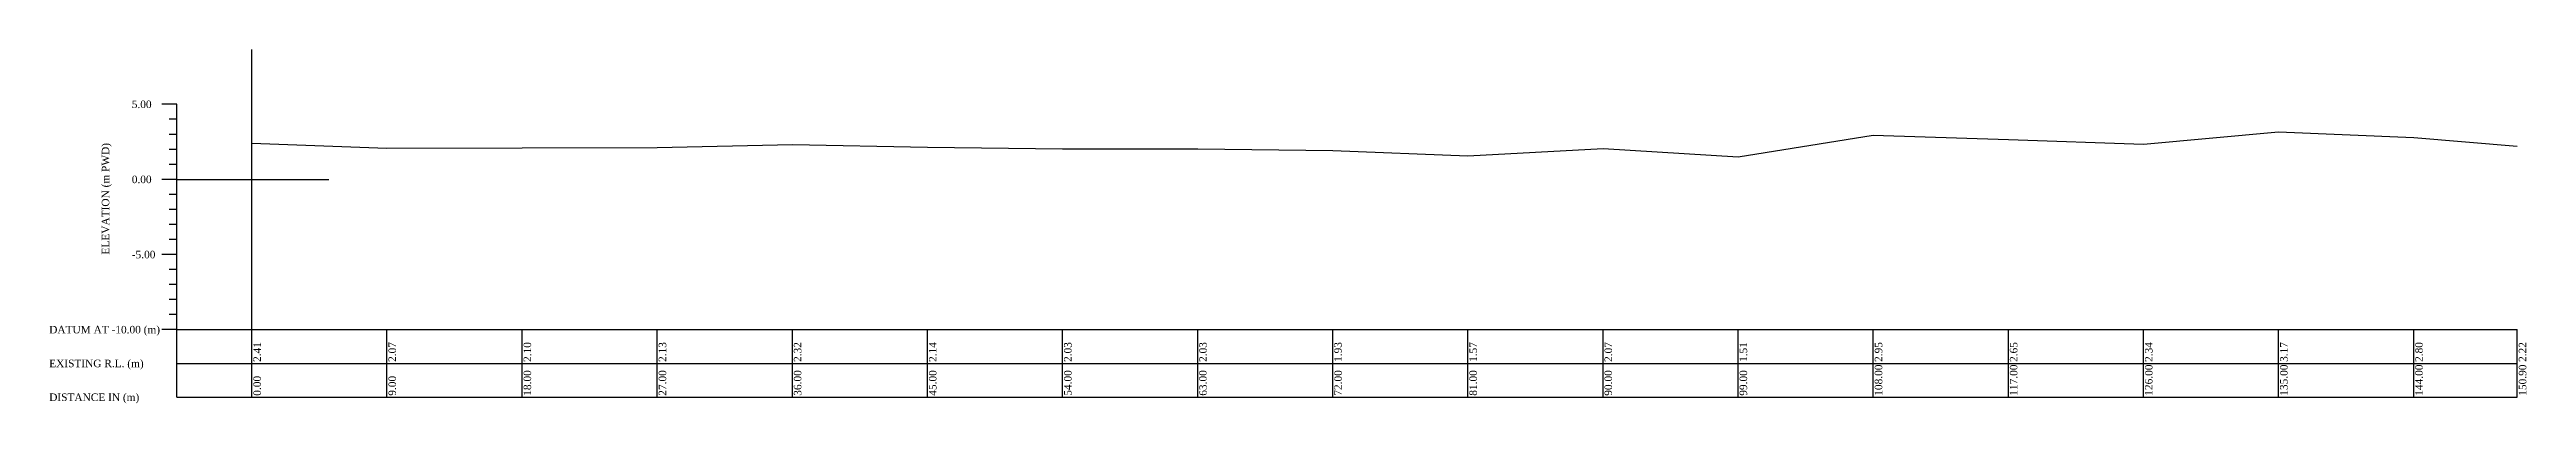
# Model space of a CAD drawing. Header units: metres. Extents: x -148477 to 168932, y -55673 to -2736.
# Drawn here: x -63464.4 to -63299.4, y -21275.1 to -21251.6 of the extents above; entities that cross this region are included whole.
import ezdxf

# ---------------------------------------------------------------- set-up
doc = ezdxf.new("R2010")
doc.units = ezdxf.units.M
doc.styles.add('liza', font='times.ttf', dxfattribs={"height": 2})

msp = doc.modelspace()

# ---------------------------------------------------------------- texts
at = {"color": 6, "linetype": 'Continuous', "lineweight": -3, "ltscale": 0.5, "char_height": 0.5, "attachment_point": 1, "style": 'liza'}
for s, insert, width in [('5.00', (-63458.9322, -21254.9814), 2), ('0.00', (-63458.9322, -21259.9814), 2), ('-5.00', (-63458.9322, -21264.9814), 2), ('DATUM AT -10.00 (m)', (-63464.4322, -21269.9814), 7.5), ('EXISTING R.L. (m)', (-63464.4322, -21272.2314), 7.5), ('DISTANCE IN (m)', (-63464.4322, -21274.4814), 7.5)]:
    msp.add_mtext(s, dxfattribs=dict(at, insert=insert, width=width))
at = {"color": 6, "linetype": 'Continuous', "lineweight": -3, "ltscale": 0.5, "char_height": 0.5, "attachment_point": 1, "rotation": 90, "style": 'liza'}
for s, insert, width in [('ELEVATION (m PWD)', (-63460.9322, -21265.2314), 10), ('2.41', (-63450.8322, -21272.3814), 2.15), ('2.07', (-63441.8322, -21272.3814), 2.15), ('2.10', (-63432.8322, -21272.3814), 2.15), ('2.13', (-63423.8322, -21272.3814), 2.15), ('2.32', (-63414.8322, -21272.3814), 2.15), ('2.14', (-63405.8322, -21272.3814), 2.15), ('2.03', (-63396.8322, -21272.3814), 2.15), ('2.03', (-63387.8322, -21272.3814), 2.15), ('1.93', (-63378.8322, -21272.3814), 2.15), ('1.57', (-63369.8322, -21272.3814), 2.15), ('2.07', (-63360.8322, -21272.3814), 2.15), ('1.51', (-63351.8322, -21272.3814), 2.15), ('2.95', (-63342.8322, -21272.3814), 2.15), ('2.65', (-63333.8322, -21272.3814), 2.15), ('2.34', (-63324.8322, -21272.3814), 2.15), ('3.17', (-63315.8322, -21272.3814), 2.15), ('2.80', (-63306.8322, -21272.3814), 2.15), ('2.22', (-63299.9322, -21272.3814), 2.15), ('0.00', (-63450.8322, -21274.6314), 2.15), ('9.00', (-63441.8322, -21274.6314), 2.15), ('18.00', (-63432.8322, -21274.6314), 2.15), ('27.00', (-63423.8322, -21274.6314), 2.15), ('36.00', (-63414.8322, -21274.6314), 2.15), ('45.00', (-63405.8322, -21274.6314), 2.15), ('54.00', (-63396.8322, -21274.6314), 2.15), ('63.00', (-63387.8322, -21274.6314), 2.15), ('72.00', (-63378.8322, -21274.6314), 2.15), ('81.00', (-63369.8322, -21274.6314), 2.15), ('90.00', (-63360.8322, -21274.6314), 2.15), ('99.00', (-63351.8322, -21274.6314), 2.15), ('108.00', (-63342.8322, -21274.6314), 2.15), ('117.00', (-63333.8322, -21274.6314), 2.15), ('126.00', (-63324.8322, -21274.6314), 2.15), ('135.00', (-63315.8322, -21274.6314), 2.15), ('144.00', (-63306.8322, -21274.6314), 2.15), ('150.90', (-63299.9322, -21274.6314), 2.15)]:
    msp.add_mtext(s, dxfattribs=dict(at, insert=insert, width=width))

# ---------------------------------------------------------------- linework, layer by layer
at = {"color": 6, "linetype": 'Continuous', "lineweight": -3, "ltscale": 0.5}
for p, q in [((-63450.9322, -21270.2314), (-63450.9322, -21251.5881)), ((-63455.9322, -21255.2314), (-63456.9322, -21255.2314)), ((-63455.9322, -21274.7314), (-63455.9322, -21255.2314)), ((-63455.9322, -21256.2314), (-63456.4322, -21256.2314)), ((-63455.9322, -21257.2314), (-63456.4322, -21257.2314)), ((-63455.9322, -21258.2314), (-63456.4322, -21258.2314)), ((-63455.9322, -21260.2314), (-63456.9322, -21260.2314)), ((-63455.9322, -21259.2314), (-63456.4322, -21259.2314)), ((-63455.9322, -21260.2314), (-63445.8105, -21260.2314)), ((-63455.9322, -21261.2314), (-63456.4322, -21261.2314)), ((-63455.9322, -21262.2314), (-63456.4322, -21262.2314)), ((-63455.9322, -21263.2314), (-63456.4322, -21263.2314)), ((-63455.9322, -21265.2314), (-63456.9322, -21265.2314)), ((-63455.9322, -21264.2314), (-63456.4322, -21264.2314)), ((-63455.9322, -21266.2314), (-63456.4322, -21266.2314)), ((-63455.9322, -21267.2314), (-63456.4322, -21267.2314)), ((-63455.9322, -21268.2314), (-63456.4322, -21268.2314)), ((-63455.9322, -21270.2314), (-63456.9322, -21270.2314)), ((-63455.9322, -21269.2314), (-63456.4322, -21269.2314)), ((-63455.9322, -21270.2314), (-63300.0322, -21270.2314)), ((-63450.9322, -21274.7314), (-63450.9322, -21270.2314)), ((-63441.9322, -21274.7314), (-63441.9322, -21270.2314)), ((-63432.9322, -21274.7314), (-63432.9322, -21270.2314)), ((-63423.9322, -21274.7314), (-63423.9322, -21270.2314)), ((-63414.9322, -21274.7314), (-63414.9322, -21270.2314)), ((-63405.9322, -21274.7314), (-63405.9322, -21270.2314)), ((-63396.9322, -21274.7314), (-63396.9322, -21270.2314)), ((-63387.9322, -21274.7314), (-63387.9322, -21270.2314)), ((-63378.9322, -21274.7314), (-63378.9322, -21270.2314)), ((-63369.9322, -21274.7314), (-63369.9322, -21270.2314)), ((-63360.9322, -21274.7314), (-63360.9322, -21270.2314)), ((-63351.9322, -21274.7314), (-63351.9322, -21270.2314)), ((-63342.9322, -21274.7314), (-63342.9322, -21270.2314)), ((-63333.9322, -21274.7314), (-63333.9322, -21270.2314)), ((-63324.9322, -21274.7314), (-63324.9322, -21270.2314)), ((-63315.9322, -21274.7314), (-63315.9322, -21270.2314)), ((-63306.9322, -21274.7314), (-63306.9322, -21270.2314)), ((-63300.0322, -21274.7314), (-63300.0322, -21270.2314)), ((-63455.9322, -21272.4814), (-63300.0322, -21272.4814)), ((-63455.9322, -21274.7314), (-63300.0322, -21274.7314))]:
    msp.add_line(p, q, dxfattribs=at)
at = {"color": 4, "linetype": 'Continuous', "lineweight": -3, "ltscale": 0.5}
msp.add_lwpolyline([(-63450.9322, -21257.8224), (-63441.9322, -21258.1614), (-63432.9322, -21258.1314), (-63423.9322, -21258.1014), (-63414.9322, -21257.9114), (-63405.9322, -21258.0874), (-63396.9322, -21258.2064), (-63387.9322, -21258.1964), (-63378.9322, -21258.2984), (-63369.9322, -21258.6594), (-63360.9322, -21258.1644), (-63351.9322, -21258.7174), (-63342.9322, -21257.2854), (-63333.9322, -21257.5814), (-63324.9322, -21257.8884), (-63315.9322, -21257.0614), (-63306.9322, -21257.4314), (-63300.0322, -21258.0094)], dxfattribs=at)

msp.set_redraw_order([(e.dxf.handle, doc.entitydb.next_handle()) for e in msp.query("TEXT MTEXT ATTDEF DIMENSION ARC_DIMENSION")])  # texts and dimensions are drawn at this point

doc.saveas('drawing.dxf')
